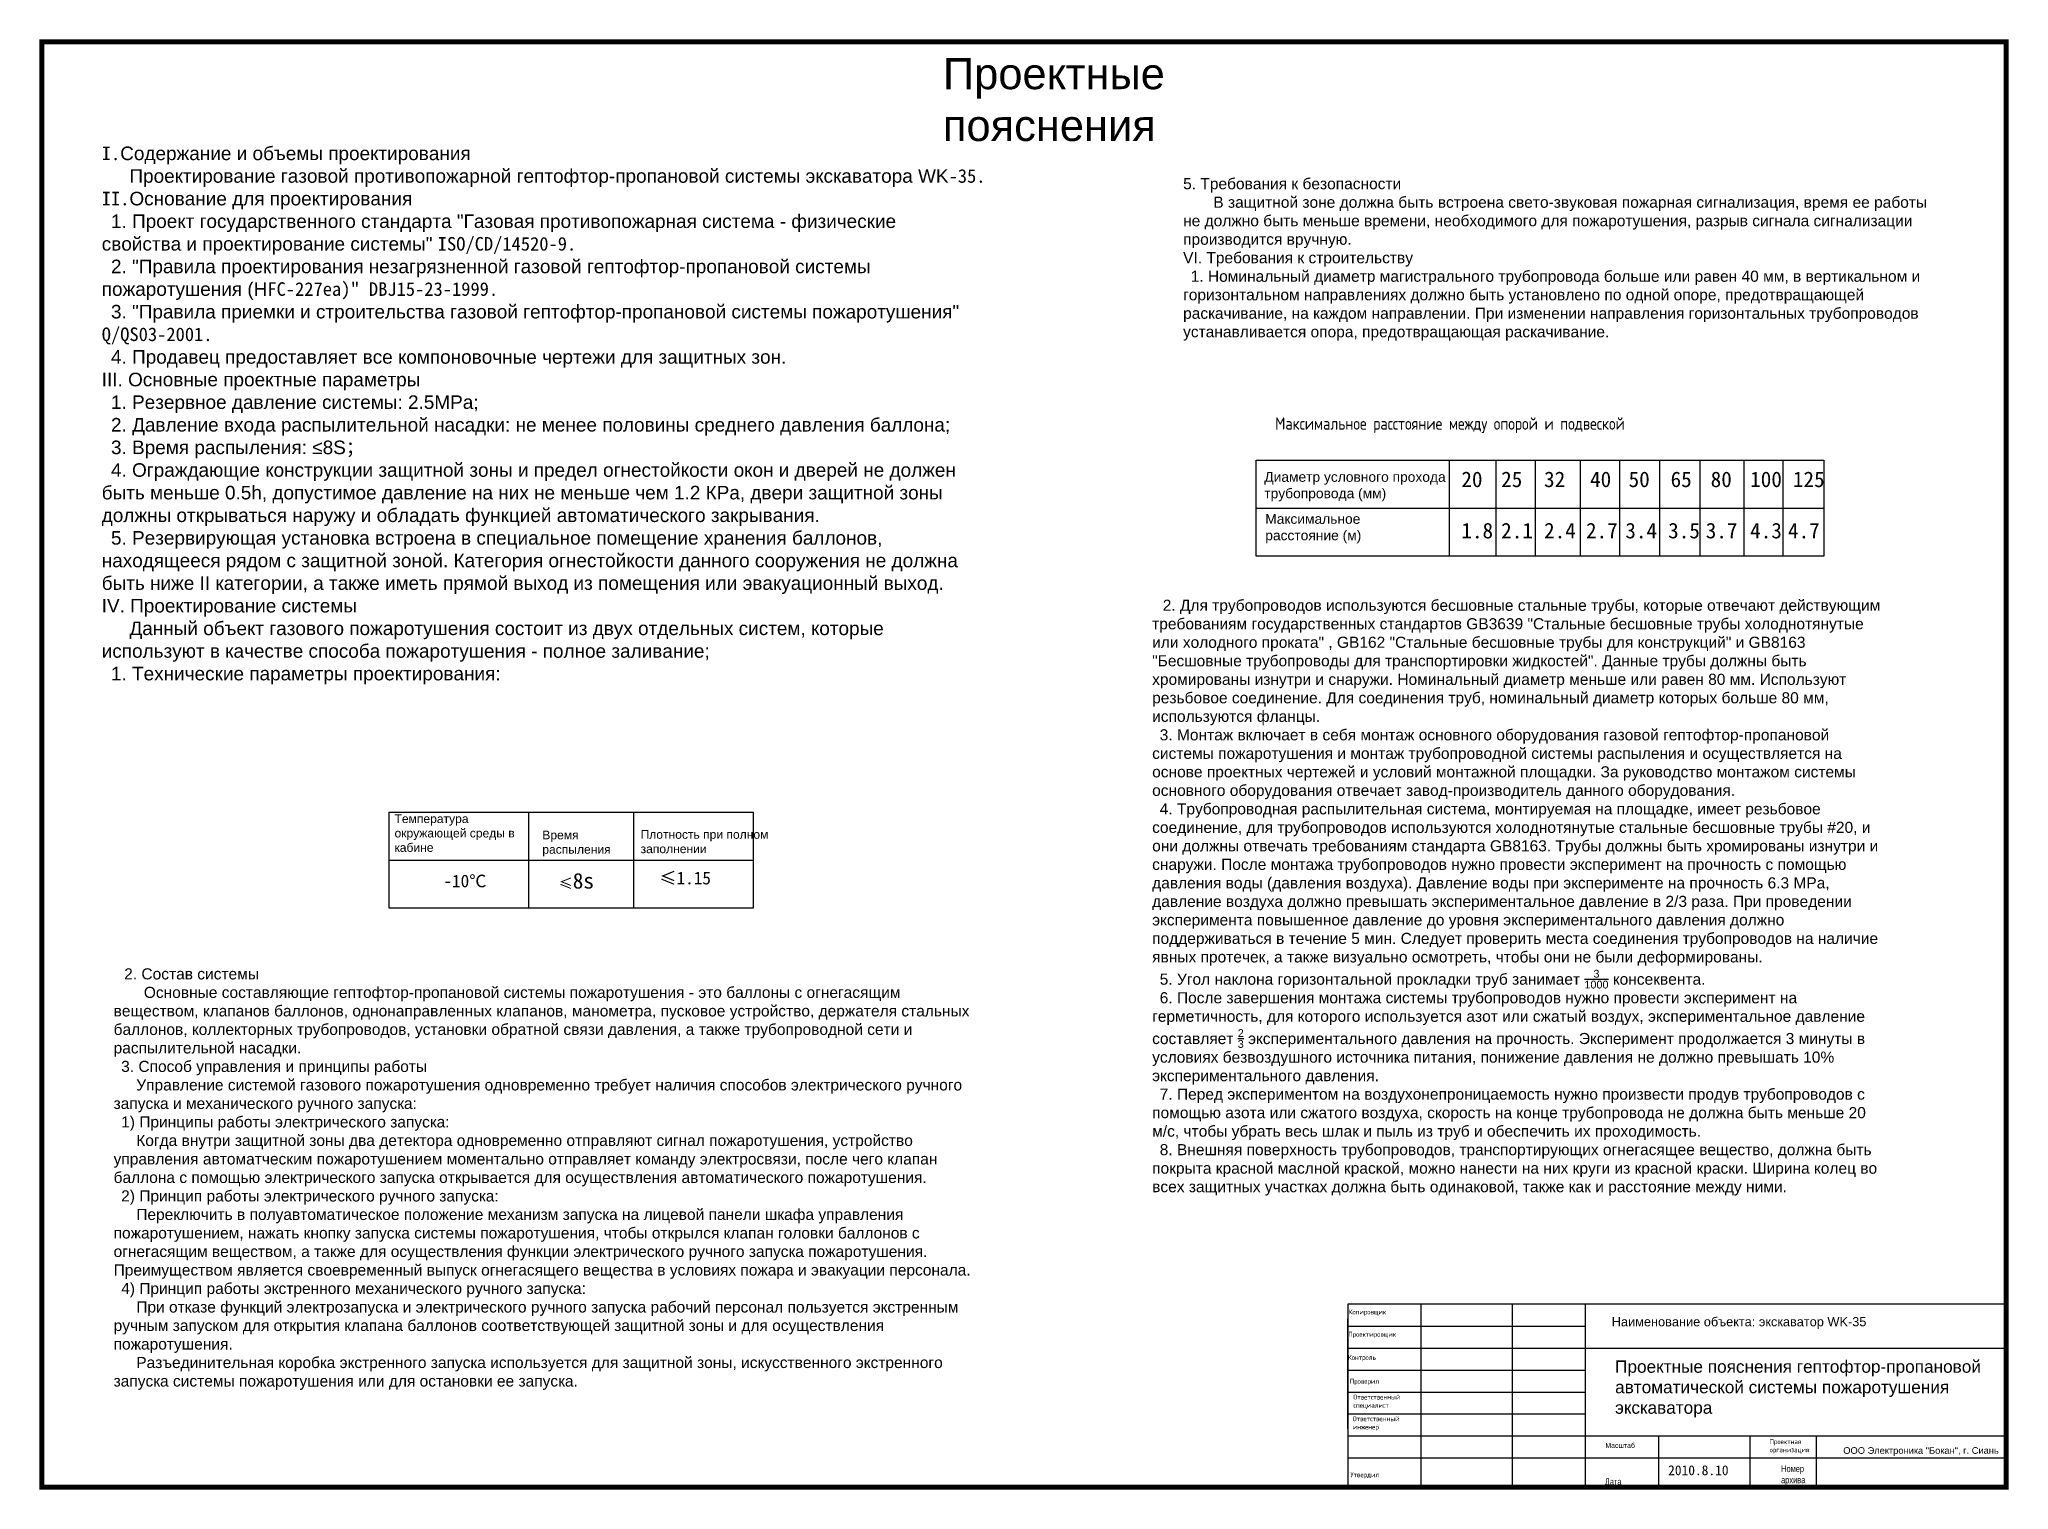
# Model space of a CAD drawing. Extents: x 48388 to 147340, y 33806 to 122092.
# Drawn here: x 100049 to 108030, y 61078 to 66956 of the extents above; entities that cross this region are included whole.
import ezdxf

# ---------------------------------------------------------------- set-up
doc = ezdxf.new("R2010")
doc.units = 0
doc.header["$LTSCALE"] = 1000
doc.header["$MEASUREMENT"] = 0
doc.layers.get('0').update_dxf_attribs({"linetype": 'CONTINUOUS'})
doc.styles.add('_TEL_DIM', font='SIMPLEX', dxfattribs={"width": 0.8, "height": 3.5, "bigfont": 'HZTXT'})
doc.styles.get("Standard").update_dxf_attribs({"font": 'GBENOR', "bigfont": 'GBCBIG'})

msp = doc.modelspace()

# ---------------------------------------------------------------- texts
at = {"attachment_point": 1}
for s, insert, char_height, width in [('{\\fArial|b0|i0|c204|p34;Проектные пояснения}', (103710.7, 66880.5), 126, 927.187), ('{\\fSimHei|b0|i0|c0|p2;I.\\fArial|b0|i0|c204|p34;Содержание и объемы проектирования\\fSimHei|b0|i0|c134|p2;\\P   \\fArial|b0|i0|c204|p34;Проектирование газовой противопожарной гептофтор-пропановой системы экскаватора \\fArial|b0|i0|c0|p32;WK\\fSimHei|b0|i0|c134|p32;-35.\\fSimHei|b0|i0|c134|p2;\\P\\fSimHei|b0|i0|c0|p2;II.\\fArial|b0|i0|c204|p34;Основание для проектирования\\fSimHei|b0|i0|c134|p2;\\P \\fArial|b0|i0|c204|p34;1. Проект государственного стандарта "Газовая противопожарная система - физические свойства и проектирование системы" \\fSimHei|b0|i0|c134|p2;ISO/CD/14520-9.\\P \\fArial|b0|i0|c204|p34;2. "Правила проектирования незагрязненной газовой гептофтор-пропановой системы пожаротушения (Н\\fSimHei|b0|i0|c134|p2;FC-227ea)" DBJ15-23-1999.\\P \\fArial|b0|i0|c204|p34;3. "Правила приемки и строительства газовой гептофтор-пропановой системы пожаротушения" \\fSimHei|b0|i0|c134|p2;Q/QS03-2001.\\P \\fArial|b0|i0|c204|p34;4. Продавец предоставляет все компоновочные чертежи для защитных зон.\\fSimHei|b0|i0|c134|p2;\\P\\fArial|b0|i0|c0|p34;III.\\fArial|b0|i0|c204|p34; Основные проектные параметры\\fSimHei|b0|i0|c134|p2;\\P \\fArial|b0|i0|c204|p34;1. Резервное давление системы: \\fArial|b0|i0|c0|p34;2.5MPa;\\P\\fSimHei|b0|i0|c134|p2; \\fArial|b0|i0|c204|p34;2. Давление входа распылительной насадки: не менее половины среднего давления баллона;\\fSimHei|b0|i0|c134|p2;\\P \\fArial|b0|i0|c204|p34;3. Время распыления: \\fArial|b0|i0|c0|p34;≤8S\\fSimHei|b0|i0|c134|p49;；\\P \\fArial|b0|i0|c204|p34;4. Ограждающие конструкции защитной зоны и предел огнестойкости окон и дверей не должен быть меньше \\fArial|b0|i0|c0|p34;0.5h\\fArial|b0|i0|c204|p34;, допустимое давление на них не меньше чем 1.2 КРа, двери защитной зоны должны открываться наружу и обладать функцией автоматического закрывания.\\fSimHei|b0|i0|c134|p49;\\P \\fArial|b0|i0|c204|p34;5. Резервирующая установка встроена в специальное помещение хранения баллонов, находящееся рядом с защитной зоной. Категория огнестойкости данного сооружения не должна быть ниже \\fArial|b0|i0|c0|p34;II \\fArial|b0|i0|c204|p34;категории, а также иметь прямой выход из помещения или эвакуационный выход.\\P\\fArial|b0|i0|c0|p34;IV. \\fArial|b0|i0|c204|p34;Проектирование системы\\fSimHei|b0|i0|c134|p49;\\P   \\fArial|b0|i0|c204|p34;Данный объект газового пожаротушения состоит из двух отдельных систем, которые используют в качестве способа пожаротушения - полное заливание;\\fSimHei|b0|i0|c134|p49;\\P \\fArial|b0|i0|c204|p34;1. Технические параметры проектирования:\\fSimHei|b0|i0|c134|p49; }', (100301.3, 66522), 55, 3514.14), ('{\\fArial|b0|i0|c204|p34;5. Требования к безопасности\\fSimHei|b0|i0|c134|p2;\\P    \\fArial|b0|i0|c204|p34;В защитной зоне должна быть встроена свето-звуковая пожарная сигнализация, время ее работы не должно быть меньше времени, необходимого для пожаротушения, разрыв сигнала сигнализации производится вручную.\\fSimHei|b0|i0|c134|p2;\\P\\fArial|b0|i0|c0|p34;VI. \\fArial|b0|i0|c204|p34;Требования к строительству\\fSimHei|b0|i0|c134|p2;\\P \\fArial|b0|i0|c204|p34;1. Номинальный диаметр магистрального трубопровода больше или равен 40 мм, в вертикальном и горизонтальном направлениях должно быть установлено по одной опоре, предотвращающей раскачивание, на каждом направлении. При изменении направления горизонтальных трубопроводов устанавливается опора, предотвращающая раскачивание.}', (104684, 66394), 45, 3010.981), ('{\\fArial|b0|i0|c204|p34;Диаметр условного прохода трубопровода (мм)}', (105013.1, 65203), 40, 769.086), ('{\\f黑体|b0|i0|c134|p2;20}', (105811.7, 65204.6), 63, 105.679), ('{\\f黑体|b0|i0|c134|p2;25}', (105973, 65204.6), 63, 105.84), ('{\\f黑体|b0|i0|c134|p2;32}', (106146.9, 65204.6), 63, 105.84), ('{\\f黑体|b0|i0|c134|p2;40}', (106333.3, 65204.6), 63, 105.84), ('{\\f黑体|b0|i0|c134|p2;50}', (106489.5, 65204.6), 63, 105.84), ('{\\f黑体|b0|i0|c134|p2;65}', (106659.7, 65204.6), 63, 105.84), ('{\\f黑体|b0|i0|c134|p2;80}', (106822.1, 65204.6), 63, 105.84), ('{\\f黑体|b0|i0|c134|p2;100}', (106982.2, 65204.6), 63, 105.84), ('{\\f黑体|b0|i0|c134|p2;125}', (107155.4, 65204.6), 63, 105.84), ('{\\fArial|b0|i0|c204|p34;Максимальное расстояние (м)}', (105016.9, 65032.8), 40, 540.701), ('{\\f黑体|b0|i0|c134|p2;1.8}', (105811.7, 64996.8), 63, 105.84), ('{\\f黑体|b0|i0|c134|p2;2.1}', (105973, 64996.8), 63, 105.84), ('{\\f黑体|b0|i0|c134|p2;2.4}', (106146.9, 64996.8), 63, 105.84), ('{\\f黑体|b0|i0|c134|p2;2.7}', (106316.8, 64996.8), 63, 105.84), ('{\\f黑体|b0|i0|c134|p2;3.4}', (106476.3, 64996.8), 63, 105.84), ('{\\f黑体|b0|i0|c134|p2;3.5}', (106649.8, 64996.8), 63, 105.84), ('{\\f黑体|b0|i0|c134|p2;3.7}', (106802.3, 64996.8), 63, 105.84), ('{\\f黑体|b0|i0|c134|p2;4.3}', (106982.2, 64996.8), 63, 105.84), ('{\\f黑体|b0|i0|c134|p2;4.7}', (107135.6, 64996.8), 63, 105.84), ('\\A1;{\\fSimHei|b0|i0|c134|p2; \\fArial|b0|i0|c204|p34;\\H0.71429x;2. Для трубопроводов используются бесшовные стальные трубы, которые отвечают действующим требованиям государственных стандартов \\fArial|b0|i0|c0|p34;GB3639\\fArial|b0|i0|c204|p34; "Стальные бесшовные трубы холоднотянутые или холодного проката" , \\fArial|b0|i0|c0|p34;GB162\\fArial|b0|i0|c204|p34; "Стальные бесшовные трубы для конструкций" и \\fArial|b0|i0|c0|p34;GB\\fArial|b0|i0|c204|p34;8163 "Бесшовные трубопроводы для транспортировки жидкостей". Данные трубы должны быть хромированы изнутри и снаружи. Номинальный диаметр меньше или равен 80 мм. Используют резьбовое соединение. Для соединения труб, номинальный диаметр которых больше 80 мм, используются фланцы.\\fSimHei|b0|i0|c134|p2;\\P \\fArial|b0|i0|c204|p34;3. Монтаж включает в себя монтаж основного оборудования газовой гептофтор-пропановой системы пожаротушения и монтаж трубопроводной системы распыления и осуществляется на основе проектных чертежей и условий монтажной площадки. За руководство монтажом системы основного оборудования отвечает завод-производитель данного оборудования.\\fSimHei|b0|i0|c134|p2;\\P \\fArial|b0|i0|c204|p34;4. Трубопроводная распылительная система, монтируемая на площадке, имеет резьбовое соединение, для трубопроводов используются холоднотянутые стальные бесшовные трубы \\fArial|b0|i0|c0|p34;#20\\fArial|b0|i0|c204|p34;, и они должны отвечать требованиям стандарта \\fArial|b0|i0|c0|p34;GB8163\\fArial|b0|i0|c204|p34;. Трубы должны быть хромированы изнутри и снаружи. После монтажа трубопроводов нужно провести эксперимент на прочность с помощью давления воды (давления воздуха). Давление воды при эксперименте на прочность 6.3 МРа, давление воздуха должно превышать экспериментальное давление в 2/3 раза. При проведении эксперимента повышенное давление до уровня экспериментального давления должно поддерживаться в течение 5 мин. Следует проверить места соединения трубопроводов на наличие явных протечек, а также визуально осмотреть, чтобы они не были деформированы.\\fSimHei|b0|i0|c134|p49;\\P \\fArial|b0|i0|c204|p34;5. Угол наклона горизонтальной прокладки труб занимает \\H0.7x;\\S3/1000;\\H1.4286x; консеквента.\\fSimHei|b0|i0|c134|p49;\\P \\fArial|b0|i0|c204|p34;6. После завершения монтажа системы трубопроводов нужно провести эксперимент на герметичность, для которого используется азот или сжатый воздух, экспериментальное давление составляет \\H0.7x;\\S2/3;\\H1.4286x; экспериментального давления на прочность. Эксперимент продолжается 3 минуты в условиях безвоздушного источника питания, понижение давления не должно превышать 10% экспериментального давления.\\fSimHei|b0|i0|c134|p49;\\P \\fArial|b0|i0|c204|p34;7. Перед экспериментом на воздухонепроницаемость нужно произвести продув трубопроводов с помощью азота или сжатого воздуха, скорость на конце трубопровода не должна быть меньше 20 м/с, чтобы убрать весь шлак и пыль из труб и обеспечить их проходимость.\\P\\fSimHei|b0|i0|c134|p49; \\fArial|b0|i0|c204|p34;8. Внешняя поверхность трубопроводов, транспортирующих огнегасящее вещество, должна быть покрыта красной маслной краской, можно нанести на них круги из красной краски. Ширина колец во всех защитных участках должна быть одинаковой, также как и расстояние между ними. }', (104558.5, 64685.1), 63, 2968.935), ('{\\fArial|b0|i0|c204|p34;Температура окружающей среды в кабине}', (101487.9, 63814.8), 35, 540.54), ('{\\fArial|b0|i0|c204|p34;\\H0.69444x;Время распыления}', (102087, 63748.8), 50.4, 295.394), ('{\\fArial|b0|i0|c204|p34;\\H0.69444x;Плотность при полном заполнении}', (102485.3, 63751.1), 50.4, 540.54), ('{\\f黑体|b0|i0|c134|p0;-10℃}', (101686.2, 63570.7), 51.187, 174.51), ('{\\f黑体|b0|i0|c134|p0;≤\\f黑体|b0|i0|c134|p2;\\H1.515x;8s}', (102153.8, 63577.3), 41.598, 161.08), ('{\\f黑体|b0|i0|c134|p0;≤1.15}', (102561.3, 63582.4), 51.187, 250.704), ('{\\fSimHei|b0|i0|c134|p2; \\fArial|b0|i0|c204|p34;\\H0.71429x;2. Состав системы\\fSimHei|b0|i0|c134|p2;\\P    \\fArial|b0|i0|c204|p34;Основные составляющие гептофтор-пропановой системы пожаротушения - это баллоны с огнегасящим веществом, клапанов баллонов, однонаправленных клапанов, манометра, пусковое устройство, держателя стальных баллонов, коллекторных трубопроводов, установки обратной связи давления, а также трубопроводной сети и распылительной насадки.\\fSimHei|b0|i0|c134|p2;\\P \\fArial|b0|i0|c204|p34;3. Способ управления и принципы работы\\fSimHei|b0|i0|c134|p2;\\P   \\fArial|b0|i0|c204|p34;Управление системой газового пожаротушения одновременно требует наличия способов электрического ручного запуска и механического ручного запуска:\\fSimHei|b0|i0|c134|p2;\\P \\fArial|b0|i0|c204|p34;1) Принципы работы электрического запуска:\\fSimHei|b0|i0|c134|p2;\\P   \\fArial|b0|i0|c204|p34;Когда внутри защитной зоны два детектора одновременно отправляют сигнал пожаротушения, устройство управления автоматческим пожаротушением моментально отправляет команду электросвязи, после чего клапан баллона с помощью электрического запуска открывается для осуществления автоматического пожаротушения.\\fSimHei|b0|i0|c134|p2;\\P \\fArial|b0|i0|c204|p34;2) Принцип работы электрического ручного запуска:\\fSimHei|b0|i0|c134|p2;\\P   \\fArial|b0|i0|c204|p34;Переключить в полуавтоматическое положение механизм запуска на лицевой панели шкафа управления пожаротушением, нажать кнопку запуска системы пожаротушения, чтобы открылся клапан головки баллонов с огнегасящим веществом, а также для осуществления функции электрического ручного запуска пожаротушения. Преимуществом является своевременный выпуск огнегасящего вещества в условиях пожара и эвакуации персонала.\\fSimHei|b0|i0|c134|p2;\\P \\fArial|b0|i0|c204|p34;4) Принцип работы экстренного механического ручного запуска:\\fSimHei|b0|i0|c134|p2;\\P   \\fArial|b0|i0|c204|p34;При отказе функций электрозапуска и электрического ручного запуска рабочий персонал пользуется экстренным ручным запуском для открытия клапана баллонов соответствующей защитной зоны и для осуществления пожаротушения.\\fSimHei|b0|i0|c134|p2;\\P   \\fArial|b0|i0|c204|p34;Разъединительная коробка экстренного запуска используется для защитной зоны, искусственного экстренного запуска системы пожаротушения или для остановки ее запуска.}', (100349.4, 63191), 63, 3514.14), ('{\\fArial|b0|i0|c204|p34;\\H0.51191x;Наименование объекта: экскаватор \\fArial|b0|i0|c0|p34;WK-35}', (106421.1, 61776.9), 72.278, 1243.692), ('{\\fArial|b0|i0|c204|p34;Проектные пояснения гептофтор-пропановой автоматической системы пожаротушения экскаватора}', (106434.8, 61601.5), 49.896, 1599.866), ('{\\fArial|b0|i0|c204|p34;\\H0.58442x;ООО Электроника "Бокан", г. Сиань}', (107359.5, 61249.9), 46.2, 1147.08), ('{\\fSimHei|b0|i0|c134|p2;2010.8.10}', (106649.7, 61176.3), 40, 306.816)]:
    msp.add_mtext(s, dxfattribs=dict(at, insert=insert, char_height=char_height, width=width))
at = {"attachment_point": 1, "style": '_TEL_DIM'}
for s, insert, char_height in [('{\\Fsimplex,hztxt|c204;Максимальное расстояние между опорой и подвеской}', (105057.3, 65424.3), 50), ('{\\Fsimplex,hztxt|c204;Копировщик}', (105355, 61808.2), 20), ('{\\Fsimplex,hztxt|c204;Проектировщик}', (105353.5, 61717.6), 20), ('{\\Fsimplex,hztxt|c204;Контроль}', (105352, 61623.7), 20), ('{\\Fsimplex,hztxt|c204;Проверил}', (105359.6, 61527.1), 20), ('{\\Fsimplex,hztxt|c204;Ответственный\\Pспециалист}', (105374.1, 61463.1), 20), ('{\\Fsimplex,hztxt|c204;Ответственный\\Pинженер}', (105371.5, 61375.1), 20), ('{\\Fsimplex,hztxt|c204;Проектная\\Pорганизация}', (107061, 61282.5), 20), ('{\\Fsimplex,hztxt|c204;Утвердил}', (105362.6, 61148.1), 20)]:
    msp.add_mtext(s, dxfattribs=dict(at, insert=insert, char_height=char_height))
for s, insert, char_height, width in [('{\\fArial|b0|i0|c204|p34;Масштаб}', (106395.6, 61266.9), 20, 1070.762), ('{\\fArial|b0|i0|c204|p34;Номер архива}', (107107.6, 61175.8), 27, 30.462), ('{\\fArial|b0|i0|c204|p34;Дата}', (106393.3, 61123.7), 27, 30.776)]:
    msp.add_mtext(s, dxfattribs=dict(at, insert=insert, char_height=char_height, width=width))

# ---------------------------------------------------------------- linework, layer by layer
for p, q in [((105762.9, 65251.1), (105762.9, 64861.9)), ((105951.8, 65251.1), (105951.8, 64861.9)), ((106111.2, 65251.1), (106111.2, 64861.9)), ((106292.8, 65251.1), (106292.8, 64861.9)), ((106452.7, 65251.1), (106452.7, 64861.9)), ((106614.6, 65251.1), (106614.6, 64861.9)), ((106778.1, 65251.1), (107280.9, 65251.3)), ((106956.6, 65251.1), (106956.4, 64861.8)), ((107115, 65251.1), (107114.8, 64861.7)), ((107280.9, 65251.1), (107280.7, 64861.6)), ((104980.3, 65056.5), (107280.8, 65056.3)), ((107280.7, 64861.6), (106778.1, 64861.9)), ((102031.1, 63824.4), (102031.1, 63435.2)), ((102456.2, 63824.4), (102456.2, 63435.2)), ((101466.6, 63629.8), (102941.4, 63629.8)), ((105352, 61829), (105352, 61088)), ((108019.5, 61829), (105352, 61829)), ((105648.4, 61088), (105648.4, 61829)), ((106018.9, 61088), (106018.9, 61829)), ((106315.3, 61088), (106315.3, 61829)), ((108019.5, 61088), (108019.5, 61829)), ((105352, 61680.8), (105352, 61769.7)), ((105352, 61740.1), (106315.3, 61740.1)), ((105352, 61591.9), (105352, 61680.8)), ((105352, 61651.1), (108019.5, 61651.1)), ((105352, 61503), (105352, 61591.9)), ((105352, 61562.2), (106315.3, 61562.2)), ((105352, 61414), (105352, 61503)), ((105352, 61473.3), (106315.3, 61473.3)), ((105352, 61325.1), (105352, 61414)), ((105352, 61384.4), (106315.3, 61384.4)), ((105352, 61295.5), (108019.5, 61295.5)), ((106611.6, 61088), (106611.6, 61295.5)), ((106982.1, 61088), (106982.1, 61295.5)), ((107251.1, 61088), (107251.1, 61295.5)), ((105352, 61206.6), (108019.5, 61206.6)), ((105352, 61088), (108019.5, 61088)), ((106315.3, 61088), (106018.9, 61088)), ((106611.6, 61088), (106315.3, 61088)), ((106982.1, 61088), (106611.6, 61088)), ((107278.5, 61088), (106982.1, 61088)), ((108019.5, 61088), (107278.5, 61088))]:
    msp.add_line(p, q)
at = {"const_width": 20.4}
msp.add_lwpolyline([(100058.8, 61088), (108019.5, 61088), (108019.5, 66946.3), (100058.8, 66946.3)], close=True, dxfattribs=at)
for points in [[(104980.3, 65251.1), (106778.1, 65251.1), (106778.1, 64861.9), (104980.3, 64861.9)], [(101466.6, 63824.4), (102941.4, 63824.4), (102941.4, 63435.2), (101466.6, 63435.2)]]:
    msp.add_lwpolyline(points, close=True)

msp.set_redraw_order([(e.dxf.handle, doc.entitydb.next_handle()) for e in msp.query("TEXT MTEXT ATTDEF DIMENSION ARC_DIMENSION")])  # texts and dimensions are drawn at this point

doc.saveas('drawing.dxf')
